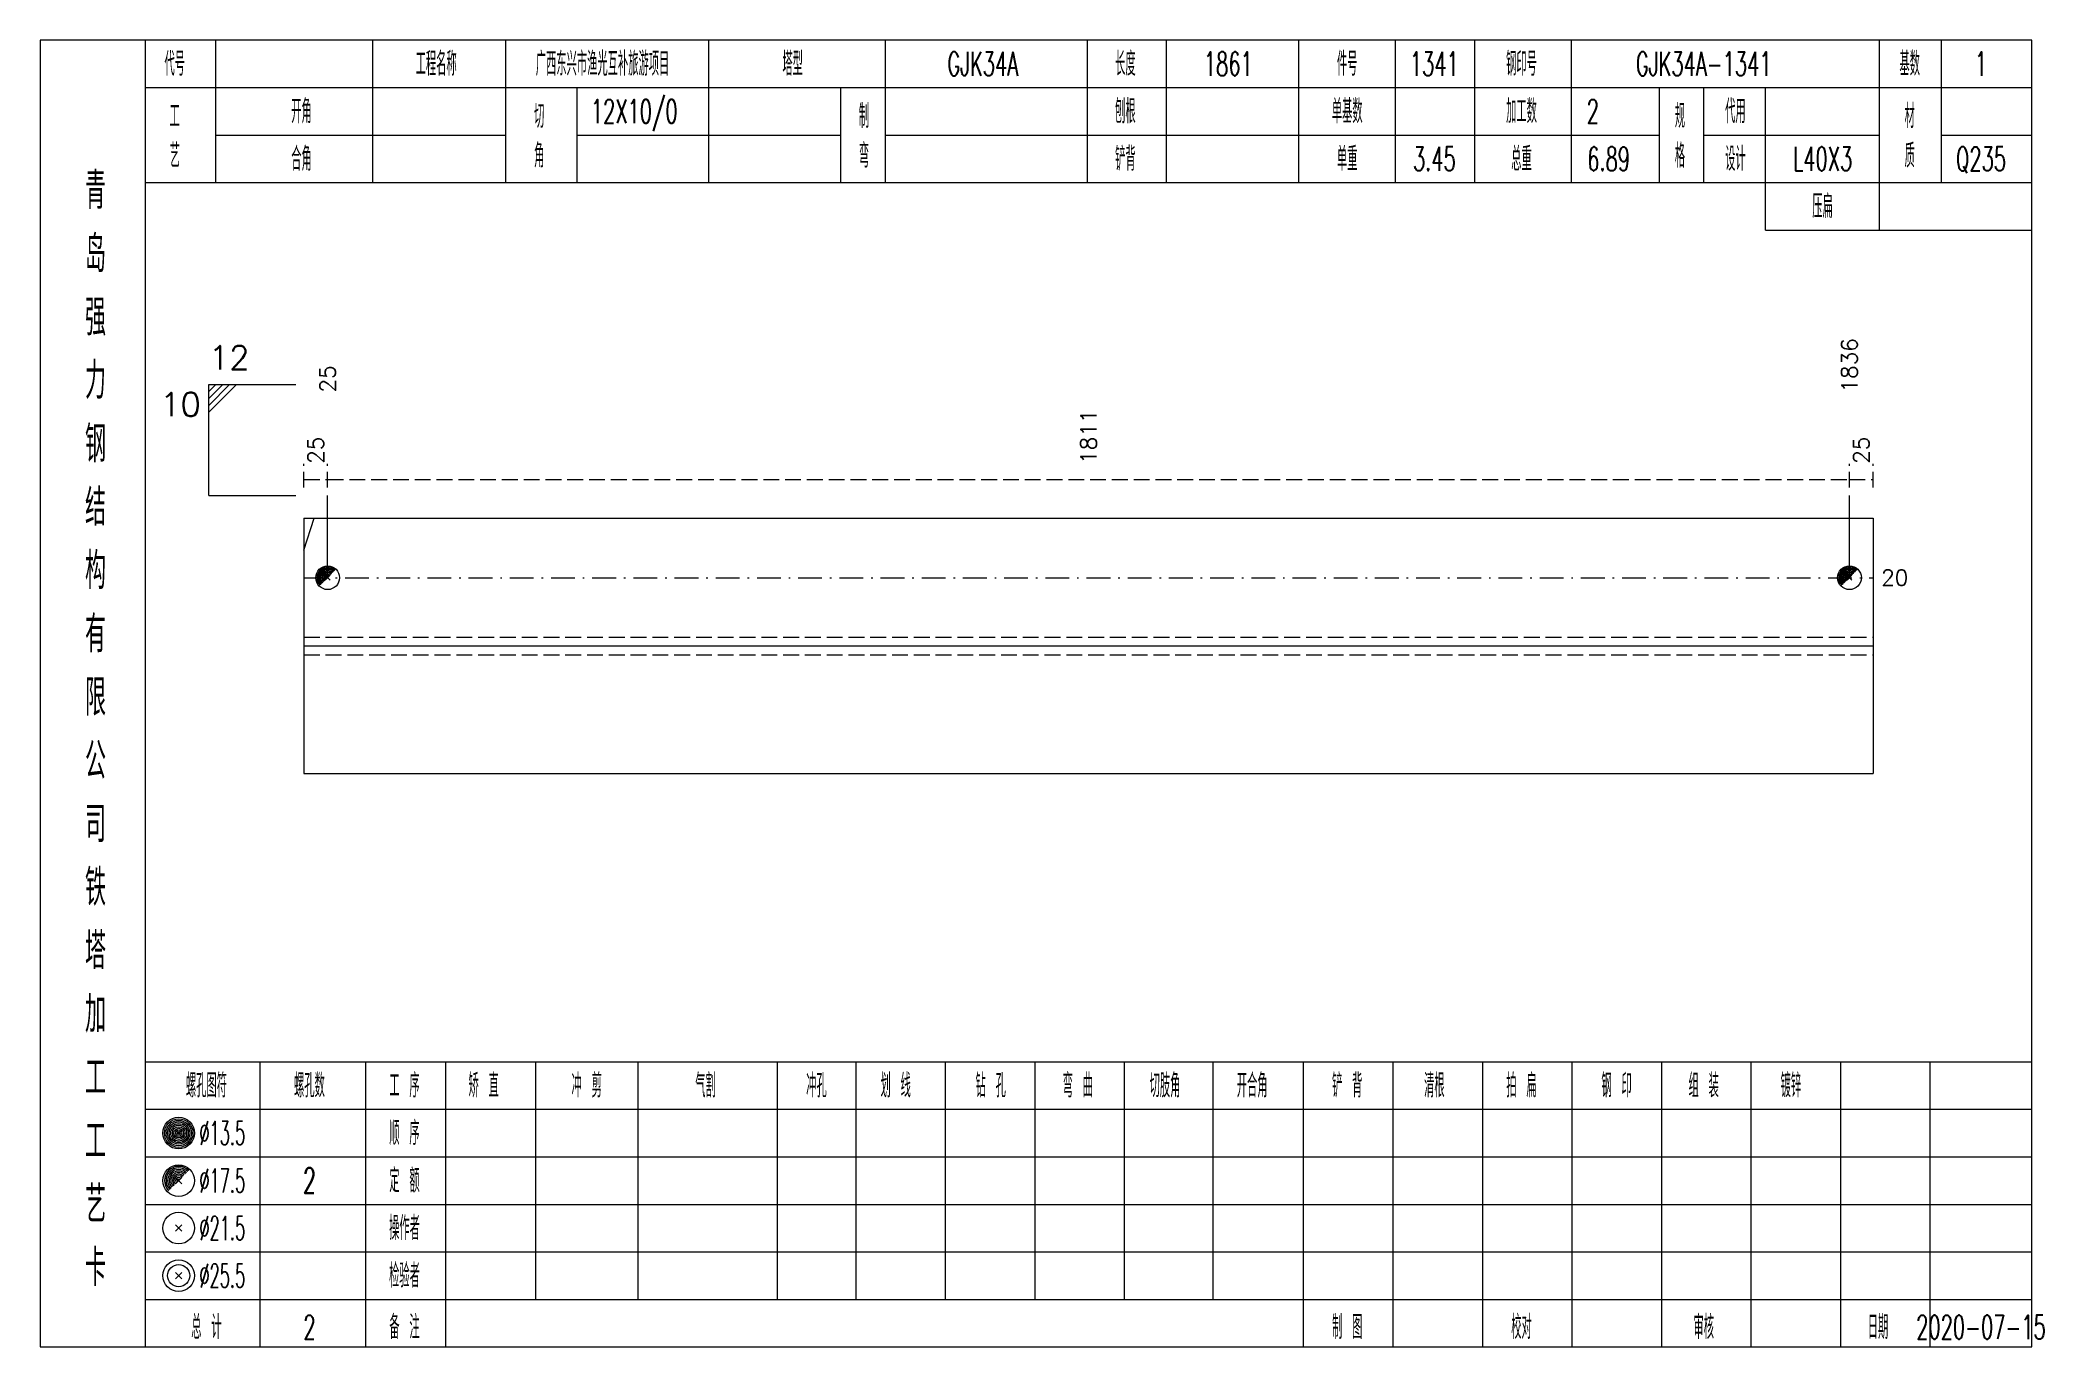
# Model space of a CAD drawing. Extents: x 0 to 2606, y -377 to 6479.
# Drawn here: x 1568.4 to 1821.3, y 175 to 340 of the extents above; entities that cross this region are included whole.
import ezdxf
from ezdxf.enums import TextEntityAlignment as Align

# ---------------------------------------------------------------- set-up
doc = ezdxf.new("R2010")
doc.units = 0
doc.header["$MEASUREMENT"] = 0
doc.linetypes.add('一点画线', pattern=[5.2, 3, -1, 0.2, -1])
doc.linetypes.add('虚线', pattern=[2.75, 2, -0.75])
doc.layers.get('0').update_dxf_attribs({"linetype": 'CONTINUOUS', "lineweight": 25})
doc.layers.add('1', color=7, linetype='CONTINUOUS', lineweight=25)
doc.layers.add('4', color=7, linetype='CONTINUOUS', lineweight=25)
doc.styles.get("Standard").update_dxf_attribs({"font": 'simplex.shx', "width": 0.7, "height": 3, "bigfont": 'gbhzfs.shx'})

msp = doc.modelspace()

# ---------------------------------------------------------------- texts
at = {"color": 7, "linetype": 'Continuous', "lineweight": 13}
msp.add_text('12', height=3, dxfattribs=at).set_placement((1589.7, 297.5), align=Align.BOTTOM_LEFT)
for s, p in [('1836', (1796.8, 295.5)), ('25', (1604.7, 295.5))]:
    msp.add_text(s, height=2, rotation=90, dxfattribs=at).set_placement(p, align=Align.MIDDLE_LEFT)
msp.add_text('10', height=3, dxfattribs=at).set_placement((1588.7, 295.5), align=Align.TOP_RIGHT)
at = {"color": 8, "linetype": 'Continuous', "lineweight": 9}
for s, p in [('1811', (1700.75, 286.5)), ('25', (1603.2, 286.5)), ('25', (1798.3, 286.5))]:
    msp.add_text(s, height=2, rotation=90, dxfattribs=at).set_placement(p, align=Align.MIDDLE_LEFT)
at = {"color": 7, "linetype": 'Continuous', "lineweight": 13}
msp.add_text('20', height=2, dxfattribs=at).set_placement((1800.8, 272.12), align=Align.MIDDLE_LEFT)
at = {"layer": '4', "color": 1, "linetype": 'Continuous', "lineweight": 13}
for s, height, width, p in [('代号', 3, 0.6, (1585.4, 337)), ('工程名称', 3, 0.6, (1618.4, 337)), ('广西东兴市渔光互补旅游项目', 3, 0.6, (1639.4, 337)), ('塔型', 3, 0.6, (1663.4, 337)), ('GJK34A', 3, 0.6, (1687.4, 337)), ('长度', 3, 0.6, (1705.4, 337)), ('1861', 3, 0.6, (1718.4, 337)), ('件号', 3, 0.6, (1733.4, 337)), ('1341', 3, 0.6, (1744.4, 337)), ('钢印号', 3, 0.6, (1755.4, 337)), ('GJK34A-1341', 3, 0.6, (1778.4, 337)), ('基数', 3, 0.6, (1804.4, 337)), ('1', 3, 0.6, (1813.4, 337)), ('工', 3, 0.6, (1585.4, 330.4)), ('开角', 3, 0.6, (1601.4, 331)), ('切', 3, 0.6, (1631.4, 330.4)), ('12X10/0', 3, 0.6, (1643.4, 331)), ('制', 3, 0.6, (1672.4, 330.4)), ('刨根', 3, 0.6, (1705.4, 331)), ('单基数', 3, 0.6, (1733.4, 331)), ('加工数', 3, 0.6, (1755.4, 331)), ('2', 3, 0.6, (1764.4, 331)), ('规', 3, 0.6, (1775.4, 330.4)), ('代用', 3, 0.6, (1782.4, 331)), ('材', 3, 0.6, (1804.4, 330.4)), ('艺', 3, 0.6, (1585.4, 325.4)), ('合角', 3, 0.6, (1601.4, 325)), ('角', 3, 0.6, (1631.4, 325.4)), ('弯', 3, 0.6, (1672.4, 325.4)), ('铲背', 3, 0.6, (1705.4, 325)), ('单重', 3, 0.6, (1733.4, 325)), ('3.45', 3, 0.6, (1744.4, 325)), ('总重', 3, 0.6, (1755.4, 325)), ('6.89', 3, 0.6, (1766.4, 325)), ('格', 3, 0.6, (1775.4, 325.4)), ('设计', 3, 0.6, (1782.4, 325)), ('L40X3', 3, 0.6, (1793.4, 325)), ('质', 3, 0.6, (1804.4, 325.4)), ('Q235', 3, 0.6, (1813.4, 325)), ('青', 4.6, 0.8, (1575.4, 321)), ('压扁', 3, 0.6, (1793.4, 319)), ('岛', 4.6, 0.8, (1575.4, 313)), ('强', 4.6, 0.8, (1575.4, 305)), ('力', 4.6, 0.8, (1575.4, 297)), ('钢', 4.6, 0.8, (1575.4, 289)), ('结', 4.6, 0.8, (1575.4, 281)), ('构', 4.6, 0.8, (1575.4, 273)), ('有', 4.6, 0.8, (1575.4, 265)), ('限', 4.6, 0.8, (1575.4, 257)), ('公', 4.6, 0.8, (1575.4, 249)), ('司', 4.6, 0.8, (1575.4, 241)), ('铁', 4.6, 0.8, (1575.4, 233)), ('塔', 4.6, 0.8, (1575.4, 225)), ('加', 4.6, 0.8, (1575.4, 217)), ('工', 4.6, 0.8, (1575.4, 209)), ('螺孔图符', 3, 0.6, (1589.4, 208)), ('螺孔数', 3, 0.6, (1602.4, 208)), ('工 序', 3, 0.6, (1614.4, 208)), ('矫 直', 3, 0.6, (1624.4, 208)), ('冲 剪', 3, 0.6, (1637.4, 208)), ('气割', 3, 0.6, (1652.4, 208)), ('冲孔', 3, 0.6, (1666.4, 208)), ('划 线', 3, 0.6, (1676.4, 208)), ('钻 孔', 3, 0.6, (1688.4, 208)), ('弯 曲', 3, 0.6, (1699.4, 208)), ('切肢角', 3, 0.6, (1710.4, 208)), ('开合角', 3, 0.6, (1721.4, 208)), ('铲 背', 3, 0.6, (1733.4, 208)), ('清根', 3, 0.6, (1744.4, 208)), ('拍 扁', 3, 0.6, (1755.4, 208)), ('钢 印', 3, 0.6, (1767.4, 208)), ('组 装', 3, 0.6, (1778.4, 208)), ('镀锌', 3, 0.6, (1789.4, 208)), ('工', 4.6, 0.8, (1575.4, 201)), ('%%C13.5', 3, 0.5, (1591.4, 202)), ('顺 序', 3, 0.6, (1614.4, 202)), ('%%C17.5', 3, 0.5, (1591.4, 196)), ('2', 3.2, 0.6, (1602.4, 196)), ('定 额', 3, 0.6, (1614.4, 196)), ('艺', 4.6, 0.8, (1575.4, 193)), ('%%C21.5', 3, 0.5, (1591.4, 190)), ('操作者', 3, 0.6, (1614.4, 190)), ('卡', 4.6, 0.8, (1575.4, 185)), ('%%C25.5', 3, 0.5, (1591.4, 184)), ('检验者', 3, 0.6, (1614.4, 184)), ('总 计', 3, 0.6, (1589.4, 177.5)), ('2', 3, 0.6, (1602.4, 177.5)), ('备 注', 3, 0.6, (1614.4, 177.5)), ('制 图', 3, 0.6, (1733.4, 177.5)), ('校对', 3, 0.6, (1755.4, 177.5)), ('审核', 3, 0.6, (1778.4, 177.5)), ('日期', 3, 0.6, (1800.4, 177.5)), ('2020-07-15', 3, 0.6, (1813.4, 177.5))]:
    msp.add_text(s, height=height, dxfattribs=dict(at, width=width)).set_placement(p, align=Align.MIDDLE_CENTER)

# ---------------------------------------------------------------- linework, layer by layer
at = {"color": 7, "linetype": 'Continuous', "lineweight": 13}
for p, q in [((1589.7, 296.5), (1600.7, 296.5)), ((1589.7, 282.5), (1589.7, 296.5)), ((1590.58, 296.5), (1589.7, 295.62)), ((1591.45, 296.5), (1589.7, 294.75)), ((1592.33, 296.5), (1589.7, 293.88)), ((1593.2, 296.5), (1589.7, 293)), ((1589.7, 282.5), (1600.7, 282.5)), ((1604.7, 272.12), (1604.7, 282.5)), ((1796.8, 272.12), (1796.8, 282.5)), ((1601.7, 275.59), (1602.98, 279.62))]:
    msp.add_line(p, q, dxfattribs=at)
at = {"color": 8, "linetype": '虚线', "lineweight": 9}
for p, q in [((1601.7, 283.5), (1601.7, 286.5)), ((1604.7, 283.5), (1604.7, 286.5)), ((1604.7, 283.5), (1604.7, 286.5)), ((1796.8, 283.5), (1796.8, 286.5)), ((1796.8, 283.5), (1796.8, 286.5)), ((1799.8, 283.5), (1799.8, 286.5)), ((1601.7, 284.5), (1604.7, 284.5)), ((1604.7, 284.5), (1796.8, 284.5)), ((1796.8, 284.5), (1799.8, 284.5))]:
    msp.add_line(p, q, dxfattribs=at)
at = {"color": 7, "linetype": 'Continuous', "lineweight": 18}
for p, q in [((1601.7, 279.62), (1601.7, 247.38)), ((1601.7, 279.62), (1799.8, 279.62)), ((1799.8, 279.62), (1799.8, 247.38)), ((1601.7, 263.5), (1799.8, 263.5))]:
    msp.add_line(p, q, dxfattribs=at)
at = {"color": 3, "linetype": '一点画线', "lineweight": 13}
msp.add_line((1601.7, 272.12), (1799.8, 272.12), dxfattribs=at)
at = {"color": 7, "linetype": 'Continuous', "lineweight": 0}
for p, q in [((1604.4, 271.82), (1605, 272.43)), ((1604.4, 272.43), (1605, 271.82)), ((1796.5, 271.82), (1797.1, 272.43)), ((1796.5, 272.43), (1797.1, 271.82))]:
    msp.add_line(p, q, dxfattribs=at)
at = {"color": 1, "linetype": '虚线', "lineweight": 18}
for p, q in [((1601.7, 264.62), (1799.8, 264.62)), ((1601.7, 262.38), (1799.8, 262.38))]:
    msp.add_line(p, q, dxfattribs=at)
at = {"color": 7, "linetype": 'Continuous', "lineweight": 13}
for centre in [(1604.7, 272.12), (1796.8, 272.12)]:
    msp.add_circle(centre, 1.5, dxfattribs=at)
for centre, radius in [((1604.7, 272.12), 1.35), ((1604.7, 272.12), 1.2), ((1796.8, 272.12), 1.35), ((1796.8, 272.12), 1.2), ((1604.7, 272.12), 1.05), ((1604.7, 272.12), 0.9), ((1604.7, 272.12), 0.75), ((1604.7, 272.12), 0.6), ((1604.7, 272.12), 0.45), ((1604.7, 272.12), 0.3), ((1604.7, 272.12), 0.15), ((1796.8, 272.12), 1.05), ((1796.8, 272.12), 0.9), ((1796.8, 272.12), 0.75), ((1796.8, 272.12), 0.6), ((1796.8, 272.12), 0.45), ((1796.8, 272.12), 0.3), ((1796.8, 272.12), 0.15)]:
    msp.add_arc(centre, radius, 45, 225, dxfattribs=at)
at = {"layer": '1', "color": 7, "linetype": 'Continuous', "lineweight": 18}
msp.add_line((1601.7, 247.38), (1799.8, 247.38), dxfattribs=at)
at = {"layer": '4', "color": 1, "linetype": 'Continuous', "lineweight": 18}
for p, q in [((1581.7, 175), (1581.7, 340)), ((1590.6, 322), (1590.6, 340)), ((1610.4, 322), (1610.4, 340)), ((1627.2, 322), (1627.2, 340)), ((1652.8, 322), (1652.8, 340)), ((1675.1, 322), (1675.1, 340)), ((1700.6, 322), (1700.6, 340)), ((1710.6, 322), (1710.6, 340)), ((1727.3, 322), (1727.3, 340)), ((1739.5, 322), (1739.5, 340)), ((1749.5, 322), (1749.5, 340)), ((1761.7, 322), (1761.7, 340)), ((1800.6, 316), (1800.6, 340)), ((1808.4, 322), (1808.4, 340)), ((1581.7, 334), (1819.8, 334)), ((1636.2, 322), (1636.2, 334)), ((1669.5, 322), (1669.5, 334)), ((1772.8, 322), (1772.8, 334)), ((1778.4, 322), (1778.4, 334)), ((1786.2, 316), (1786.2, 334)), ((1590.6, 328), (1627.2, 328)), ((1636.2, 328), (1669.5, 328)), ((1675.1, 328), (1772.8, 328)), ((1778.4, 328), (1800.6, 328)), ((1808.4, 328), (1819.8, 328)), ((1581.7, 322), (1819.8, 322)), ((1786.2, 316), (1819.8, 316)), ((1581.7, 211), (1819.8, 211)), ((1596.2, 175), (1596.2, 211)), ((1609.5, 175), (1609.5, 211)), ((1619.6, 175), (1619.6, 211)), ((1631, 181), (1631, 211)), ((1643.9, 181), (1643.9, 211)), ((1661.5, 181), (1661.5, 211)), ((1671.4, 181), (1671.4, 211)), ((1682.7, 181), (1682.7, 211)), ((1694, 181), (1694, 211)), ((1705.3, 181), (1705.3, 211)), ((1716.5, 181), (1716.5, 211)), ((1727.9, 181), (1727.9, 211)), ((1739.2, 181), (1739.2, 211)), ((1750.5, 181), (1750.5, 211)), ((1761.8, 181), (1761.8, 211)), ((1773.1, 181), (1773.1, 211)), ((1784.4, 181), (1784.4, 211)), ((1795.7, 181), (1795.7, 211)), ((1807, 181), (1807, 211)), ((1581.7, 205), (1819.8, 205)), ((1581.7, 199), (1819.8, 199)), ((1581.7, 193), (1819.8, 193)), ((1581.7, 187), (1819.8, 187)), ((1581.7, 181), (1819.8, 181)), ((1727.9, 175), (1727.9, 181)), ((1739.2, 175), (1739.2, 181)), ((1750.5, 175), (1750.5, 181)), ((1761.8, 175), (1761.8, 181)), ((1773.1, 175), (1773.1, 181)), ((1784.4, 175), (1784.4, 181)), ((1795.7, 175), (1795.7, 181)), ((1807, 175), (1807, 181))]:
    msp.add_line(p, q, dxfattribs=at)
at = {"layer": '4', "color": 7, "linetype": 'Continuous', "lineweight": 13}
for p, q in [((1585.7, 201.8), (1586.1, 202.2)), ((1586.1, 201.8), (1585.7, 202.2)), ((1585.5, 189.6), (1586.3, 190.4)), ((1586.3, 189.6), (1585.5, 190.4)), ((1585.5, 183.6), (1586.3, 184.4)), ((1586.3, 183.6), (1585.5, 184.4))]:
    msp.add_line(p, q, dxfattribs=at)
at = {"layer": '4', "color": 7, "linetype": 'Continuous', "lineweight": 0}
for p, q in [((1585.5, 195.6), (1586.3, 196.4)), ((1585.5, 196.4), (1586.3, 195.6))]:
    msp.add_line(p, q, dxfattribs=at)
at = {"layer": '4', "color": 1, "linetype": 'Continuous', "lineweight": 18}
msp.add_lwpolyline([(1568.4, 340), (1568.4, 175), (1819.8, 175), (1819.8, 340)], close=True, dxfattribs=at)
at = {"layer": '4', "color": 7, "linetype": 'Continuous', "lineweight": 13}
for centre, radius in [((1585.9, 202), 2), ((1585.9, 202), 1.8), ((1585.9, 202), 1.6), ((1585.9, 202), 1.4), ((1585.9, 202), 1.2), ((1585.9, 202), 1), ((1585.9, 202), 0.8), ((1585.9, 202), 0.6), ((1585.9, 202), 0.4), ((1585.9, 202), 0.2), ((1585.9, 196), 2), ((1585.9, 190), 2), ((1585.9, 184), 2), ((1585.9, 184), 1.4)]:
    msp.add_circle(centre, radius, dxfattribs=at)
for radius in [1.8, 1.6, 1.4, 1.2, 1, 0.8, 0.6, 0.4, 0.2]:
    msp.add_arc((1585.9, 196), radius, 45, 225, dxfattribs=at)

msp.set_redraw_order([(e.dxf.handle, doc.entitydb.next_handle()) for e in msp.query("TEXT MTEXT ATTDEF DIMENSION ARC_DIMENSION")])  # texts and dimensions are drawn at this point

doc.saveas('drawing.dxf')
